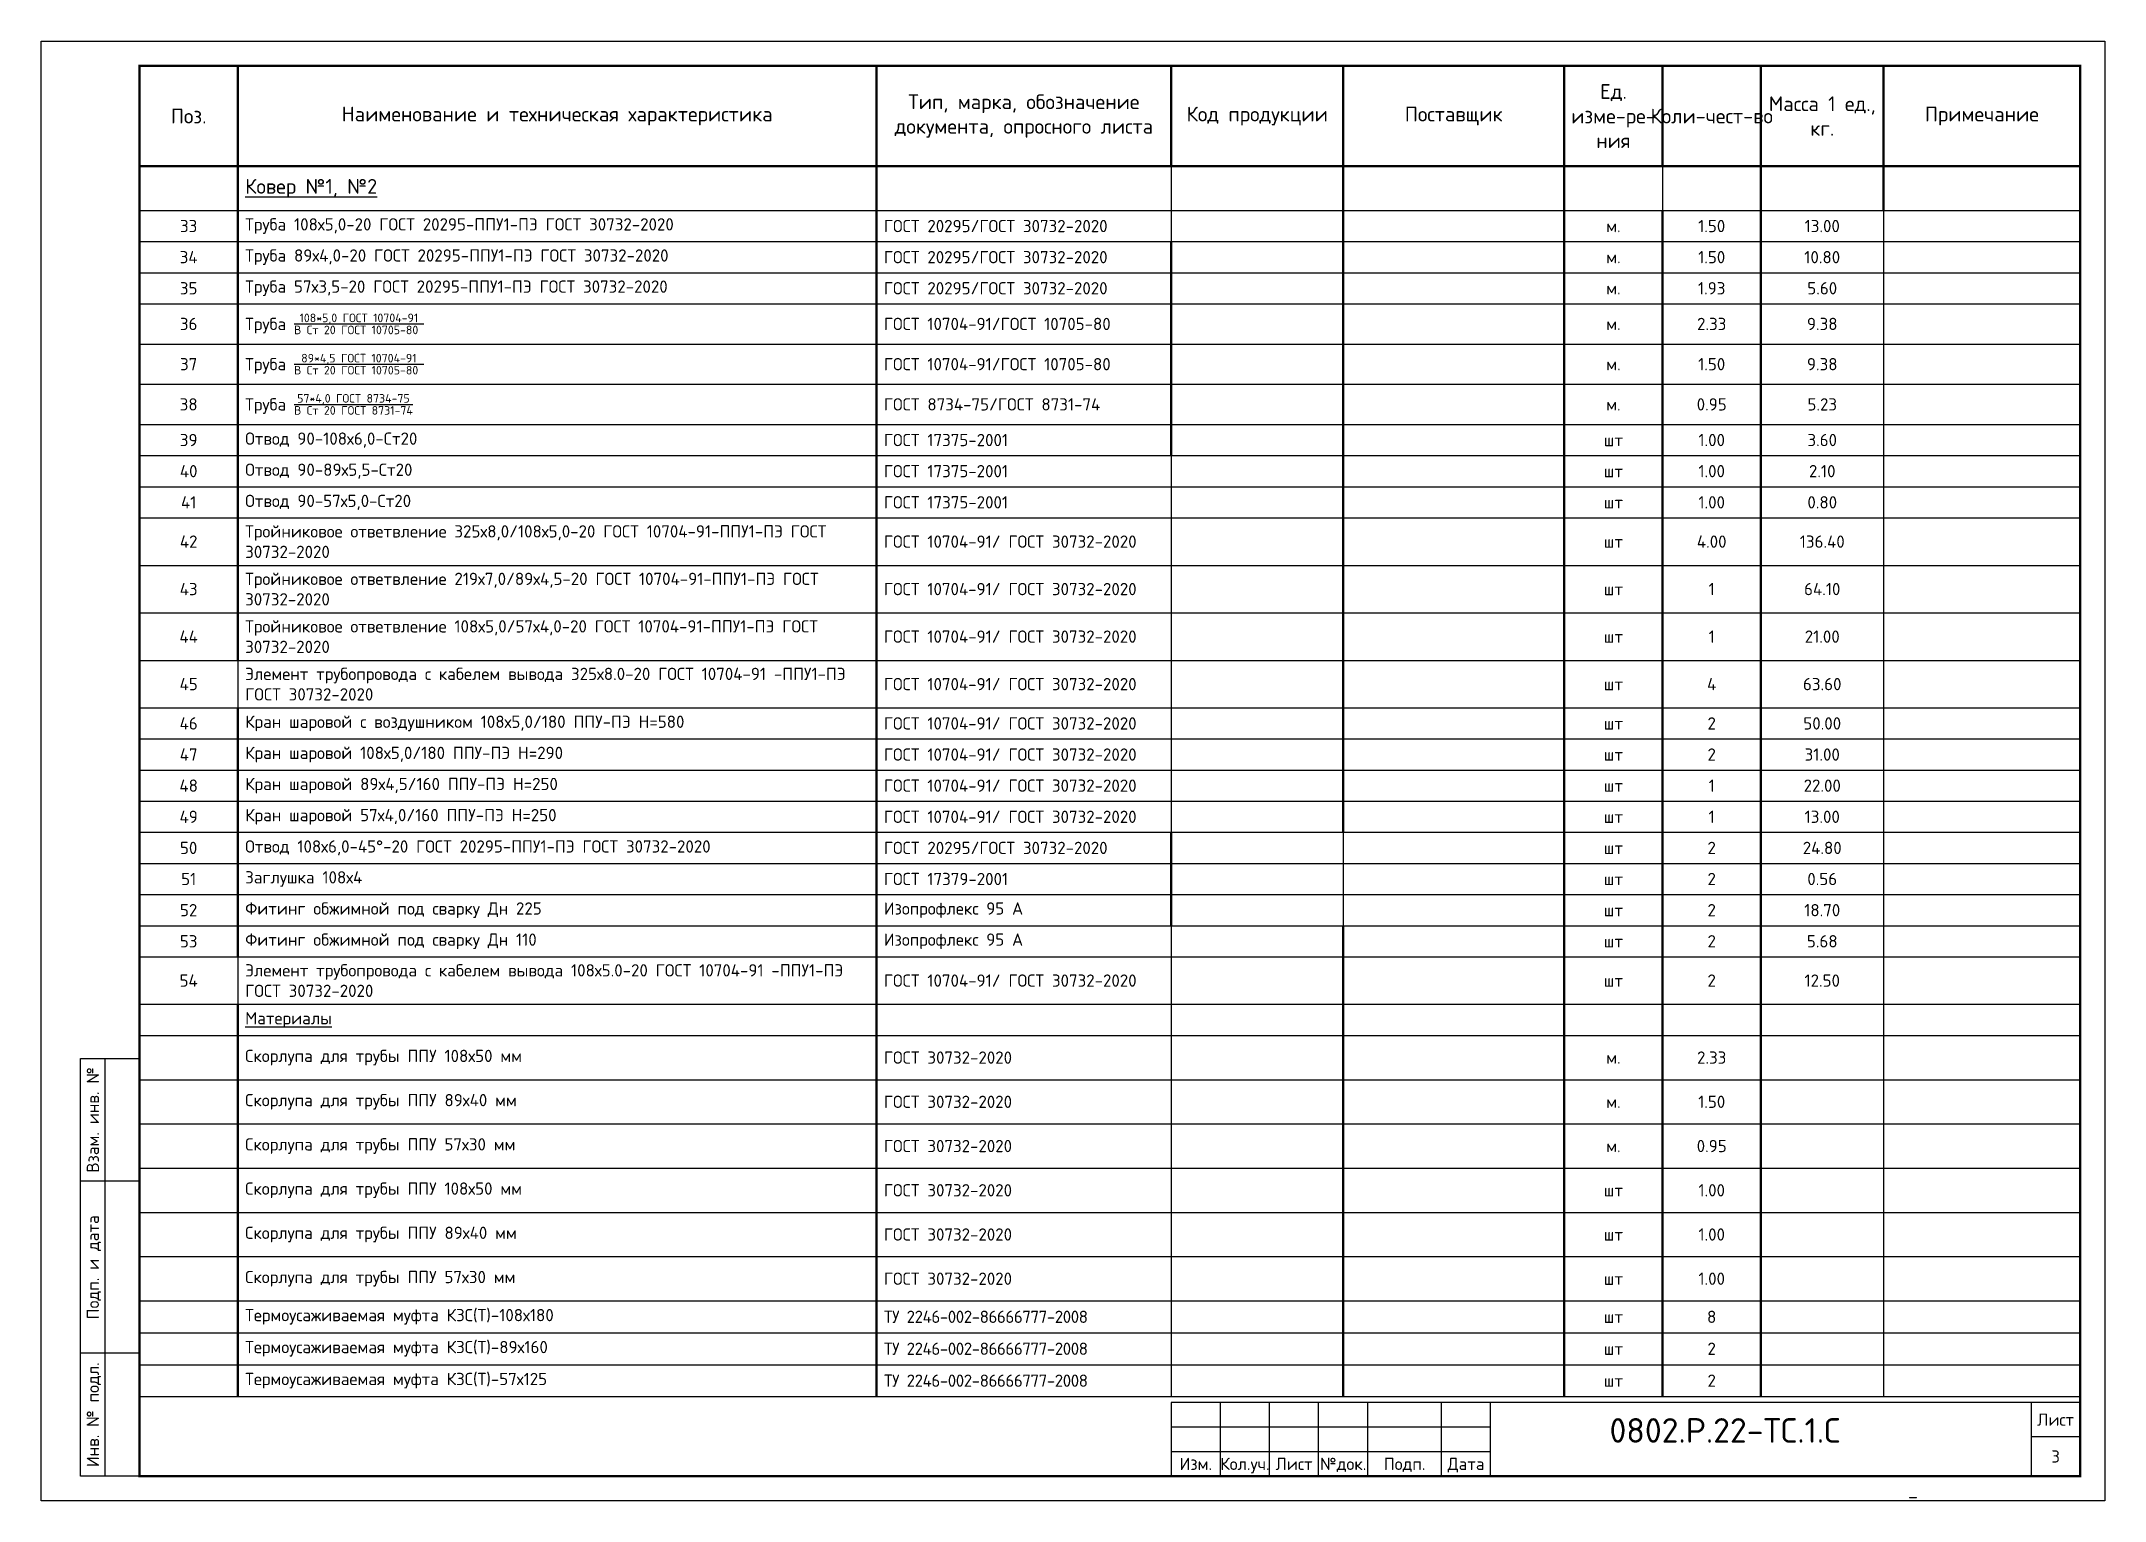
# Model space of a CAD drawing. Header units: millimetres. Extents: x 1114 to 8235, y 637 to 5441.
# Drawn here: x 6695.3 to 7115.3, y 1175.7 to 1472.7 of the extents above; entities that cross this region are included whole.
import ezdxf
from ezdxf.enums import TextEntityAlignment as Align

# ---------------------------------------------------------------- set-up
doc = ezdxf.new("R2010")
doc.units = ezdxf.units.MM
doc.layers.add('Таблица', color=3, linetype='Continuous', lineweight=30)
doc.styles.add('-ISOCPEUR-', font='isocpeur.ttf')

msp = doc.modelspace()

# ---------------------------------------------------------------- texts
at = {"style": '-ISOCPEUR-'}
for s, p in [('Взам. инв. №', (6705.774, 1253.194)), ('Подп. и дата', (6705.774, 1223.194)), ('Инв. № подл.', (6705.774, 1193.194))]:
    msp.add_text(s, height=2.5, rotation=90, dxfattribs=at).set_placement(p, align=Align.MIDDLE_CENTER)
for s, p in [('Лист', (7105.274, 1192.194)), ('Изм.', (6930.274, 1183.194)), ('Кол.уч.', (6940.274, 1183.194)), ('Лист', (6950.274, 1183.194)), ('№док.', (6960.274, 1183.194)), ('Подп.', (6972.774, 1183.194)), ('Дата', (6985.274, 1183.194))]:
    msp.add_text(s, height=2.5, dxfattribs=at).set_placement(p, align=Align.MIDDLE_CENTER)
at = {"insert": (7014.471, 1192.502), "char_height": 5, "width": 38.55785, "attachment_point": 1, "style": '-ISOCPEUR-'}
msp.add_mtext('0802.Р.22-ТС.1.С', dxfattribs=at)
at = {"style": '-ISOCPEUR-'}
msp.add_attdef('3', text='*', height=2.5, dxfattribs=at).set_placement((7105.274, 1184.694), align=Align.MIDDLE_CENTER)
at = {"style": '-ISOCPEUR-', "flags": 8}
msp.add_attdef('_', text='Формат', height=3, dxfattribs=at).set_placement((7076.246, 1177.949), align=Align.MIDDLE_CENTER)

# ---------------------------------------------------------------- blocks, each defined once
blk = doc.blocks.new('*T270')
at = {"layer": 'Таблица', "color": 7, "lineweight": 50, "transparency": 16777216}
for p, q in [((0, 0), (395, 0)), ((0, 0), (0, -20.43)), ((20, 0), (20, -20.43)), ((150, 0), (150, -20.43)), ((210, 0), (210, -20.43)), ((245, 0), (245, -20.43)), ((290, 0), (290, -20.43)), ((310, 0), (310, -20.43)), ((330, 0), (330, -20.43)), ((355, 0), (355, -20.43)), ((395, 0), (395, -20.43))]:
    blk.add_line(p, q, dxfattribs=at)
at = {"layer": 'Таблица', "color": 0, "lineweight": 50, "transparency": 16777216}
for p, q in [((0, -20.43), (150, -20.43)), ((0, -20.43), (0, -270.82)), ((20, -20.43), (20, -120.98)), ((210, -20.43), (395, -20.43)), ((245, -20.43), (245, -155.98)), ((290, -20.43), (290, -29.43)), ((330, -20.43), (330, -29.43)), ((355, -20.43), (355, -29.43)), ((395, -20.43), (395, -270.82)), ((210, -35.76), (210, -79.32)), ((20, -130.65), (20, -181.32)), ((210, -155.98), (210, -174.98)), ((245, -174.98), (245, -270.82)), ((20, -190.98), (20, -270.82))]:
    blk.add_line(p, q, dxfattribs=at)
at = {"layer": 'Таблица', "color": 0, "linetype": 'ByBlock', "lineweight": 50, "transparency": 16777216}
for p, q in [((150, -20.43), (210, -20.43)), ((150, -20.43), (150, -270.82)), ((290, -29.43), (290, -270.82)), ((310, -29.43), (310, -270.82)), ((330, -29.43), (330, -270.82))]:
    blk.add_line(p, q, dxfattribs=at)
at = {"layer": 'Таблица', "color": 0, "linetype": 'ByBlock', "lineweight": -2, "transparency": 16777216}
for p, q in [((210, -20.43), (210, -35.76)), ((310, -20.43), (310, -29.43)), ((355, -29.43), (355, -270.82)), ((210, -79.32), (210, -155.98)), ((20, -120.98), (20, -130.65)), ((245, -155.98), (245, -174.98)), ((210, -162.32), (245, -162.32)), ((210, -168.65), (245, -168.65)), ((210, -174.98), (245, -174.98)), ((210, -174.98), (210, -270.82)), ((20, -181.32), (20, -190.98)), ((0, -190.98), (20, -190.98)), ((0, -224.32), (20, -224.32)), ((0, -233.32), (20, -233.32)), ((0, -242.32), (20, -242.32)), ((0, -251.32), (20, -251.32)), ((0, -257.82), (20, -257.82)), ((0, -264.32), (20, -264.32)), ((0, -270.82), (20, -270.82))]:
    blk.add_line(p, q, dxfattribs=at)
at = {"layer": 'Таблица', "color": 0, "lineweight": 25, "transparency": 16777216}
for p, q in [((0, -29.43), (20, -29.43)), ((210, -29.43), (290, -29.43)), ((310, -29.43), (395, -29.43)), ((0, -35.76), (20, -35.76)), ((210, -35.76), (245, -35.76)), ((355, -35.76), (395, -35.76)), ((0, -42.1), (20, -42.1)), ((210, -42.1), (245, -42.1)), ((355, -42.1), (395, -42.1)), ((0, -48.43), (20, -48.43)), ((210, -48.43), (245, -48.43)), ((355, -48.43), (395, -48.43)), ((0, -56.61), (20, -56.61)), ((210, -56.61), (245, -56.61)), ((355, -56.61), (395, -56.61)), ((0, -64.8), (20, -64.8)), ((210, -64.8), (245, -64.8)), ((355, -64.8), (395, -64.8)), ((0, -72.98), (20, -72.98)), ((210, -72.98), (245, -72.98)), ((355, -72.98), (395, -72.98)), ((0, -79.32), (20, -79.32)), ((210, -79.32), (245, -79.32)), ((355, -79.32), (395, -79.32)), ((0, -85.65), (20, -85.65)), ((210, -85.65), (245, -85.65)), ((355, -85.65), (395, -85.65)), ((0, -91.98), (20, -91.98)), ((210, -91.98), (245, -91.98)), ((355, -91.98), (395, -91.98)), ((0, -101.65), (20, -101.65)), ((210, -101.65), (245, -101.65)), ((355, -101.65), (395, -101.65)), ((0, -111.32), (20, -111.32)), ((210, -111.32), (245, -111.32)), ((355, -111.32), (395, -111.32)), ((0, -120.98), (20, -120.98)), ((210, -120.98), (245, -120.98)), ((355, -120.98), (395, -120.98)), ((0, -130.65), (20, -130.65)), ((210, -130.65), (245, -130.65)), ((355, -130.65), (395, -130.65)), ((0, -136.98), (20, -136.98)), ((210, -136.98), (245, -136.98)), ((355, -136.98), (395, -136.98)), ((0, -143.32), (20, -143.32)), ((210, -143.32), (245, -143.32)), ((355, -143.32), (395, -143.32)), ((0, -149.65), (20, -149.65)), ((210, -149.65), (245, -149.65)), ((355, -149.65), (395, -149.65)), ((0, -155.98), (20, -155.98)), ((210, -155.98), (245, -155.98)), ((355, -155.98), (395, -155.98)), ((0, -162.32), (20, -162.32)), ((355, -162.32), (395, -162.32)), ((0, -168.65), (20, -168.65)), ((355, -168.65), (395, -168.65)), ((0, -174.98), (20, -174.98)), ((355, -174.98), (395, -174.98)), ((0, -181.32), (20, -181.32)), ((210, -181.32), (245, -181.32)), ((355, -181.32), (395, -181.32)), ((210, -190.98), (245, -190.98)), ((355, -190.98), (395, -190.98)), ((0, -197.32), (20, -197.32)), ((210, -197.32), (245, -197.32)), ((355, -197.32), (395, -197.32)), ((0, -206.32), (20, -206.32)), ((210, -206.32), (245, -206.32)), ((355, -206.32), (395, -206.32)), ((0, -215.32), (20, -215.32)), ((210, -215.32), (245, -215.32)), ((355, -215.32), (395, -215.32)), ((210, -224.32), (245, -224.32)), ((355, -224.32), (395, -224.32)), ((210, -233.32), (245, -233.32)), ((355, -233.32), (395, -233.32)), ((210, -242.32), (245, -242.32)), ((355, -242.32), (395, -242.32)), ((210, -251.32), (245, -251.32)), ((355, -251.32), (395, -251.32)), ((210, -257.82), (245, -257.82)), ((355, -257.82), (395, -257.82)), ((210, -264.32), (245, -264.32)), ((355, -264.32), (395, -264.32)), ((210, -270.82), (245, -270.82)), ((355, -270.82), (395, -270.82))]:
    blk.add_line(p, q, dxfattribs=at)
at = {"layer": 'Таблица', "color": 0, "linetype": 'ByBlock', "lineweight": 25, "transparency": 16777216}
for p, q in [((20, -29.43), (210, -29.43)), ((290, -29.43), (310, -29.43)), ((20, -35.76), (210, -35.76)), ((245, -35.76), (355, -35.76)), ((20, -42.1), (210, -42.1)), ((245, -42.1), (355, -42.1)), ((20, -48.43), (210, -48.43)), ((245, -48.43), (355, -48.43)), ((20, -56.61), (210, -56.61)), ((245, -56.61), (355, -56.61)), ((20, -64.8), (210, -64.8)), ((245, -64.8), (355, -64.8)), ((20, -72.98), (210, -72.98)), ((245, -72.98), (355, -72.98)), ((20, -79.32), (210, -79.32)), ((245, -79.32), (355, -79.32)), ((20, -85.65), (210, -85.65)), ((245, -85.65), (355, -85.65)), ((20, -91.98), (210, -91.98)), ((245, -91.98), (355, -91.98)), ((20, -101.65), (210, -101.65)), ((245, -101.65), (355, -101.65)), ((20, -111.32), (210, -111.32)), ((245, -111.32), (355, -111.32)), ((20, -120.98), (210, -120.98)), ((245, -120.98), (355, -120.98)), ((20, -130.65), (210, -130.65)), ((245, -130.65), (355, -130.65)), ((20, -136.98), (210, -136.98)), ((245, -136.98), (355, -136.98)), ((20, -143.32), (210, -143.32)), ((245, -143.32), (355, -143.32)), ((20, -149.65), (210, -149.65)), ((245, -149.65), (355, -149.65)), ((20, -155.98), (210, -155.98)), ((245, -155.98), (355, -155.98)), ((20, -162.32), (210, -162.32)), ((245, -162.32), (355, -162.32)), ((20, -168.65), (210, -168.65)), ((245, -168.65), (355, -168.65)), ((20, -174.98), (210, -174.98)), ((245, -174.98), (355, -174.98)), ((20, -181.32), (210, -181.32)), ((245, -181.32), (355, -181.32)), ((20, -190.98), (210, -190.98)), ((245, -190.98), (355, -190.98)), ((20, -197.32), (210, -197.32)), ((245, -197.32), (355, -197.32)), ((20, -206.32), (210, -206.32)), ((245, -206.32), (355, -206.32)), ((20, -215.32), (210, -215.32)), ((245, -215.32), (355, -215.32)), ((20, -224.32), (210, -224.32)), ((245, -224.32), (355, -224.32)), ((20, -233.32), (210, -233.32)), ((245, -233.32), (355, -233.32)), ((20, -242.32), (210, -242.32)), ((245, -242.32), (355, -242.32)), ((20, -251.32), (210, -251.32)), ((245, -251.32), (355, -251.32)), ((20, -257.82), (210, -257.82)), ((245, -257.82), (355, -257.82)), ((20, -264.32), (210, -264.32)), ((245, -264.32), (355, -264.32)), ((20, -270.82), (210, -270.82)), ((245, -270.82), (355, -270.82))]:
    blk.add_line(p, q, dxfattribs=at)
at = {"layer": 'Таблица', "color": 7, "transparency": 16777216, "attachment_point": 5, "style": '-ISOCPEUR-'}
for s, insert, char_height, width in [('Ед. изме-ре- ния', (300, -10.22), 3, 17), ('Наименование и техническая характеристика', (85, -10.22), 3, 127), ('Тип, марка, обозначение документа, опросного листа', (180, -10.22), 3, 57), ('Код продукции', (227.5, -10.22), 3, 32), ('Поставщик', (267.5, -10.22), 3, 42), ('Масса 1 ед., кг.', (342.5, -10.22), 3, 22), ('Примечание', (375, -10.22), 3, 37), ('Поз.', (10, -10.22), 3, 17), ('Коли-чест-во', (320, -10.22), 3, 17), ('33', (10, -32.6), 2.5, 17), ('34', (10, -38.93), 2.5, 17), ('35', (10, -45.26), 2.5, 17), ('36', (10, -52.52), 2.5, 17), ('37', (10, -60.71), 2.5, 17), ('38', (10, -68.89), 2.5, 17), ('40', (10, -82.48), 2.5, 17), ('41', (10, -88.82), 2.5, 17), ('43', (10, -106.48), 2.5, 17), ('44', (10, -116.15), 2.5, 17), ('45', (10, -125.82), 2.5, 17), ('46', (10, -133.82), 2.5, 17), ('47', (10, -140.15), 2.5, 17), ('48', (10, -146.48), 2.5, 17), ('54', (10, -186.15), 2.5, 17)]:
    blk.add_mtext(s, dxfattribs=dict(at, insert=insert, char_height=char_height, width=width))
at = {"layer": 'Таблица', "color": 0, "transparency": 16777216, "style": '-ISOCPEUR-'}
for s, insert, char_height, width, attachment_point in [('{\\LКовер №1, №2}', (21.5, -24.93), 3, 127, 4), ('Труба 108х5,0-20 ГОСТ 20295-ППУ1-ПЭ ГОСТ 30732-2020', (21.5, -32.6), 2.5, 127, 4), ('ГОСТ 20295/ГОСТ 30732-2020^J', (151.5, -32.6), 2.5, 57, 4), ('м.', (300, -32.6), 2.5, 17, 5), ('1.50', (320, -32.6), 2.5, 17, 5), ('13.00', (342.5, -32.6), 2.5, 22, 5), ('Труба 89х4,0-20 ГОСТ 20295-ППУ1-ПЭ ГОСТ 30732-2020', (21.5, -38.93), 2.5, 127, 4), ('ГОСТ 20295/ГОСТ 30732-2020^J', (151.5, -38.93), 2.5, 57, 4), ('1.50', (320, -38.93), 2.5, 17, 5), ('10.80', (342.5, -38.93), 2.5, 22, 5), ('м.', (300, -38.93), 2.5, 17, 5), ('Труба 57х3,5-20 ГОСТ 20295-ППУ1-ПЭ ГОСТ 30732-2020', (21.5, -45.26), 2.5, 127, 4), ('ГОСТ 20295/ГОСТ 30732-2020^J', (151.5, -45.26), 2.5, 57, 4), ('м.', (300, -45.26), 2.5, 17, 5), ('1.93', (320, -45.26), 2.5, 17, 5), ('5.60', (342.5, -45.26), 2.5, 22, 5), ('\\A1;Труба {\\H0.7x;\\S108*5,0 ГОСТ 10704-91/В Ст 20 ГОСТ 10705-80 ;}', (21.5, -52.52), 2.5, 127, 4), ('ГОСТ 10704-91/ГОСТ 10705-80^J', (151.5, -52.52), 2.5, 57, 4), ('м.', (300, -52.52), 2.5, 17, 5), ('2.33', (320, -52.52), 2.5, 17, 5), ('9.38', (342.5, -52.52), 2.5, 22, 5), ('\\A1;Труба {\\H0.7x;\\S89*4,5 ГОСТ 10704-91/В Ст 20 ГОСТ 10705-80 ;}', (21.5, -60.71), 2.5, 127, 4), ('ГОСТ 10704-91/ГОСТ 10705-80^J', (151.5, -60.71), 2.5, 57, 4), ('м.', (300, -60.71), 2.5, 17, 5), ('1.50', (320, -60.71), 2.5, 17, 5), ('9.38', (342.5, -60.71), 2.5, 22, 5), ('\\A1;Труба {\\H0.7x;\\S57*4,0 ГОСТ 8734-75/В Ст 20 ГОСТ 8731-74;}', (21.5, -68.89), 2.5, 127, 4), ('ГОСТ 8734-75/ГОСТ 8731-74', (151.5, -68.89), 2.5, 57, 4), ('м.', (300, -68.89), 2.5, 17, 5), ('0.95', (320, -68.89), 2.5, 17, 5), ('5.23', (342.5, -68.89), 2.5, 22, 5), ('39', (10, -76.15), 2.5, 17, 5), ('Отвод 90-108х6,0-Ст20', (21.5, -76.15), 2.5, 127, 4), ('ГОСТ 17375-2001', (151.5, -76.15), 2.5, 57, 4), ('1.00', (320, -76.15), 2.5, 17, 5), ('3.60', (342.5, -76.15), 2.5, 22, 5), ('шт', (300, -76.15), 2.5, 17, 5), ('Отвод 90-89х5,5-Ст20', (21.5, -82.48), 2.5, 127, 4), ('ГОСТ 17375-2001', (151.5, -82.48), 2.5, 57, 4), ('шт', (300, -82.48), 2.5, 17, 5), ('1.00', (320, -82.48), 2.5, 17, 5), ('2.10', (342.5, -82.48), 2.5, 22, 5), ('Отвод 90-57х5,0-Ст20', (21.5, -88.82), 2.5, 127, 4), ('ГОСТ 17375-2001', (151.5, -88.82), 2.5, 57, 4), ('1.00', (320, -88.82), 2.5, 17, 5), ('0.80', (342.5, -88.82), 2.5, 22, 5), ('шт', (300, -88.82), 2.5, 17, 5), ('42', (10, -96.82), 2.5, 17, 5), ('\\A1;Тройниковое ответвление 325х8,0/108х5,0-20 ГОСТ 10704-91-ППУ1-ПЭ ГОСТ 30732-2020', (21.5, -96.82), 2.5, 127, 4), ('\\A1;ГОСТ 10704-91{\\A0;/ ГОСТ 30732-2020}', (151.5, -96.82), 2.5, 57, 4), ('шт', (300, -96.82), 2.5, 17, 5), ('4.00', (320, -96.82), 2.5, 17, 5), ('136.40', (342.5, -96.82), 2.5, 22, 5), ('\\A1;Тройниковое ответвление 219х7,0/89х4,5-20 ГОСТ 10704-91-ППУ1-ПЭ ГОСТ 30732-2020', (21.5, -106.48), 2.5, 127, 4), ('\\A1;ГОСТ 10704-91{\\A0;/ ГОСТ 30732-2020}', (151.5, -106.48), 2.5, 57, 4), ('шт', (300, -106.48), 2.5, 17, 5), ('1', (320, -106.48), 2.5, 17, 5), ('64.10', (342.5, -106.48), 2.5, 22, 5), ('\\A1;Тройниковое ответвление 108х5,0/57х4,0-20 ГОСТ 10704-91-ППУ1-ПЭ ГОСТ 30732-2020', (21.5, -116.15), 2.5, 127, 4), ('\\A1;ГОСТ 10704-91{\\A0;/ ГОСТ 30732-2020}', (151.5, -116.15), 2.5, 57, 4), ('шт', (300, -116.15), 2.5, 17, 5), ('1', (320, -116.15), 2.5, 17, 5), ('21.00', (342.5, -116.15), 2.5, 22, 5), ('Элемент трубопровода с кабелем вывода 325х8.0-20 {\\A1;ГОСТ 10704-91 -ППУ1-ПЭ ГОСТ 30732-2020}', (21.5, -125.82), 2.5, 127, 4), ('\\A1;ГОСТ 10704-91{\\A0;/ ГОСТ 30732-2020}', (151.5, -125.82), 2.5, 57, 4), ('шт', (300, -125.82), 2.5, 17, 5), ('4', (320, -125.82), 2.5, 17, 5), ('63.60', (342.5, -125.82), 2.5, 22, 5), ('\\A1;Кран шаровой с воздушником 108х5,0/180 ППУ-ПЭ Н=580', (21.5, -133.82), 2.5, 127, 4), ('\\A1;ГОСТ 10704-91{\\A0;/ ГОСТ 30732-2020}', (151.5, -133.82), 2.5, 57, 4), ('шт', (300, -133.82), 2.5, 17, 5), ('2', (320, -133.82), 2.5, 17, 5), ('50.00', (342.5, -133.82), 2.5, 22, 5), ('\\A1;Кран шаровой 108х5,0/180 ППУ-ПЭ Н=290', (21.5, -140.15), 2.5, 127, 4), ('\\A1;ГОСТ 10704-91{\\A0;/ ГОСТ 30732-2020}', (151.5, -140.15), 2.5, 57, 4), ('шт', (300, -140.15), 2.5, 17, 5), ('2', (320, -140.15), 2.5, 17, 5), ('31.00', (342.5, -140.15), 2.5, 22, 5), ('\\A1;Кран шаровой 89х4,5/160 ППУ-ПЭ Н=250', (21.5, -146.48), 2.5, 127, 4), ('\\A1;ГОСТ 10704-91{\\A0;/ ГОСТ 30732-2020}', (151.5, -146.48), 2.5, 57, 4), ('шт', (300, -146.48), 2.5, 17, 5), ('1', (320, -146.48), 2.5, 17, 5), ('22.00', (342.5, -146.48), 2.5, 22, 5), ('49', (10, -152.82), 2.5, 17, 5), ('\\A1;Кран шаровой 57х4,0/160 ППУ-ПЭ Н=250', (21.5, -152.82), 2.5, 127, 4), ('\\A1;ГОСТ 10704-91{\\A0;/ ГОСТ 30732-2020}', (151.5, -152.82), 2.5, 57, 4), ('шт', (300, -152.82), 2.5, 17, 5), ('1', (320, -152.82), 2.5, 17, 5), ('13.00', (342.5, -152.82), 2.5, 22, 5), ('50', (10, -159.15), 2.5, 17, 5), ('Отвод 108х6,0-45°-20 ГОСТ 20295-ППУ1-ПЭ ГОСТ 30732-2020', (21.5, -159.15), 2.5, 127, 4), ('ГОСТ 20295/ГОСТ 30732-2020^J', (151.5, -159.15), 2.5, 57, 4), ('шт', (300, -159.15), 2.5, 17, 5), ('2', (320, -159.15), 2.5, 17, 5), ('24.80', (342.5, -159.15), 2.5, 22, 5), ('51', (10, -165.48), 2.5, 17, 5), ('Заглушка 108х4', (21.5, -165.48), 2.5, 127, 4), ('ГОСТ 17379-2001', (151.5, -165.48), 2.5, 57, 4), ('шт', (300, -165.48), 2.5, 17, 5), ('2', (320, -165.48), 2.5, 17, 5), ('0.56', (342.5, -165.48), 2.5, 22, 5), ('52', (10, -171.82), 2.5, 17, 5), ('Фитинг обжимной под сварку Дн 225', (21.5, -171.82), 2.5, 127, 4), ('Изопрофлекс 95 А', (151.5, -171.82), 2.5, 57, 4), ('шт', (300, -171.82), 2.5, 17, 5), ('2', (320, -171.82), 2.5, 17, 5), ('18.70', (342.5, -171.82), 2.5, 22, 5), ('53', (10, -178.15), 2.5, 17, 5), ('Фитинг обжимной под сварку Дн 110', (21.5, -178.15), 2.5, 127, 4), ('Изопрофлекс 95 А', (151.5, -178.15), 2.5, 57, 4), ('шт', (300, -178.15), 2.5, 17, 5), ('2', (320, -178.15), 2.5, 17, 5), ('5.68', (342.5, -178.15), 2.5, 22, 5), ('Элемент трубопровода с кабелем вывода 108х5.0-20 {\\A1;ГОСТ 10704-91 -ППУ1-ПЭ ГОСТ 30732-2020}', (21.5, -186.15), 2.5, 127, 4), ('\\A1;ГОСТ 10704-91{\\A0;/ ГОСТ 30732-2020}', (151.5, -186.15), 2.5, 57, 4), ('шт', (300, -186.15), 2.5, 17, 5), ('2', (320, -186.15), 2.5, 17, 5), ('12.50', (342.5, -186.15), 2.5, 22, 5), ('{\\LМатериалы}', (21.5, -194.15), 2.5, 127, 4), ('Скорлупа для трубы ППУ 108х50 мм', (21.5, -201.82), 2.5, 127, 4), ('{\\fISOCPEUR|b0|i0|c204|p34;\\Q0;ГОСТ 30732-2020}', (151.5, -201.82), 2.5, 57, 4), ('м.', (300, -201.82), 2.5, 17, 5), ('2.33', (320, -201.82), 2.5, 17, 5), ('Скорлупа для трубы ППУ 89х40 мм', (21.5, -210.82), 2.5, 127, 4), ('{\\fISOCPEUR|b0|i0|c204|p34;\\Q0;ГОСТ 30732-2020}', (151.5, -210.82), 2.5, 57, 4), ('1.50', (320, -210.82), 2.5, 17, 5), ('м.', (300, -210.82), 2.5, 17, 5), ('Скорлупа для трубы ППУ 57х30 мм', (21.5, -219.82), 2.5, 127, 4), ('{\\fISOCPEUR|b0|i0|c204|p34;\\Q0;ГОСТ 30732-2020}', (151.5, -219.82), 2.5, 57, 4), ('м.', (300, -219.82), 2.5, 17, 5), ('0.95', (320, -219.82), 2.5, 17, 5), ('Скорлупа для трубы ППУ 108х50 мм', (21.5, -228.82), 2.5, 127, 4), ('{\\fISOCPEUR|b0|i0|c204|p34;\\Q0;ГОСТ 30732-2020}', (151.5, -228.82), 2.5, 57, 4), ('шт', (300, -228.82), 2.5, 17, 5), ('1.00', (320, -228.82), 2.5, 17, 5), ('Скорлупа для трубы ППУ 89х40 мм', (21.5, -237.82), 2.5, 127, 4), ('{\\fISOCPEUR|b0|i0|c204|p34;\\Q0;ГОСТ 30732-2020}', (151.5, -237.82), 2.5, 57, 4), ('шт', (300, -237.82), 2.5, 17, 5), ('1.00', (320, -237.82), 2.5, 17, 5), ('Скорлупа для трубы ППУ 57х30 мм', (21.5, -246.82), 2.5, 127, 4), ('{\\fISOCPEUR|b0|i0|c204|p34;\\Q0;ГОСТ 30732-2020}', (151.5, -246.82), 2.5, 57, 4), ('шт', (300, -246.82), 2.5, 17, 5), ('1.00', (320, -246.82), 2.5, 17, 5), ('Термоусаживаемая муфта КЗС(Т)-108х180', (21.5, -254.57), 2.5, 127, 4), ('{\\T0.95;ТУ 2246-002-86666777-2008}', (151.5, -254.57), 2.5, 57, 4), ('шт', (300, -254.57), 2.5, 17, 5), ('8', (320, -254.57), 2.5, 17, 5), ('Термоусаживаемая муфта КЗС(Т)-89х160', (21.5, -261.07), 2.5, 127, 4), ('{\\T0.95;ТУ 2246-002-86666777-2008}', (151.5, -261.07), 2.5, 57, 4), ('2', (320, -261.07), 2.5, 17, 5), ('шт', (300, -261.07), 2.5, 17, 5), ('Термоусаживаемая муфта КЗС(Т)-57х125', (21.5, -267.57), 2.5, 127, 4), ('{\\T0.95;ТУ 2246-002-86666777-2008}', (151.5, -267.57), 2.5, 57, 4), ('шт', (300, -267.57), 2.5, 17, 5), ('2', (320, -267.57), 2.5, 17, 5)]:
    blk.add_mtext(s, dxfattribs=dict(at, insert=insert, char_height=char_height, width=width, attachment_point=attachment_point))

# ---------------------------------------------------------------- linework, layer by layer
for p, q in [((6708.274, 1180.694), (6708.274, 1265.694)), ((6715.274, 1240.694), (6703.274, 1240.694)), ((6715.274, 1205.694), (6703.274, 1205.694)), ((6935.274, 1180.694), (6935.274, 1195.694)), ((6945.274, 1180.694), (6945.274, 1195.694)), ((6955.274, 1180.694), (6955.274, 1195.694)), ((6965.274, 1180.694), (6965.274, 1195.694)), ((6980.274, 1180.694), (6980.274, 1195.694)), ((6990.274, 1180.694), (6990.274, 1195.694)), ((7100.274, 1195.694), (7100.274, 1180.694)), ((6990.274, 1190.694), (6925.274, 1190.694)), ((7110.274, 1188.694), (7100.274, 1188.694)), ((6925.274, 1185.694), (6990.274, 1185.694))]:
    msp.add_line(p, q)
for points in [[(6695.274, 1472.694), (7115.274, 1472.694), (7115.274, 1175.694), (6695.274, 1175.694)], [(6715.274, 1180.694), (6703.274, 1180.694), (6703.274, 1265.694), (6715.274, 1265.694)], [(6925.274, 1180.694), (7110.274, 1180.694), (7110.274, 1195.694), (6925.274, 1195.694)]]:
    msp.add_lwpolyline(points, close=True)
at = {"const_width": 0.5}
msp.add_lwpolyline([(6715.274, 1467.694), (7110.274, 1467.694), (7110.274, 1180.694), (6715.274, 1180.694)], close=True, dxfattribs=at)

# ---------------------------------------------------------------- block references
msp.add_blockref('*T270', (6715.274, 1467.694))

msp.set_redraw_order([(e.dxf.handle, doc.entitydb.next_handle()) for e in msp.query("TEXT MTEXT ATTDEF DIMENSION ARC_DIMENSION")])  # texts and dimensions are drawn at this point

doc.saveas('drawing.dxf')
